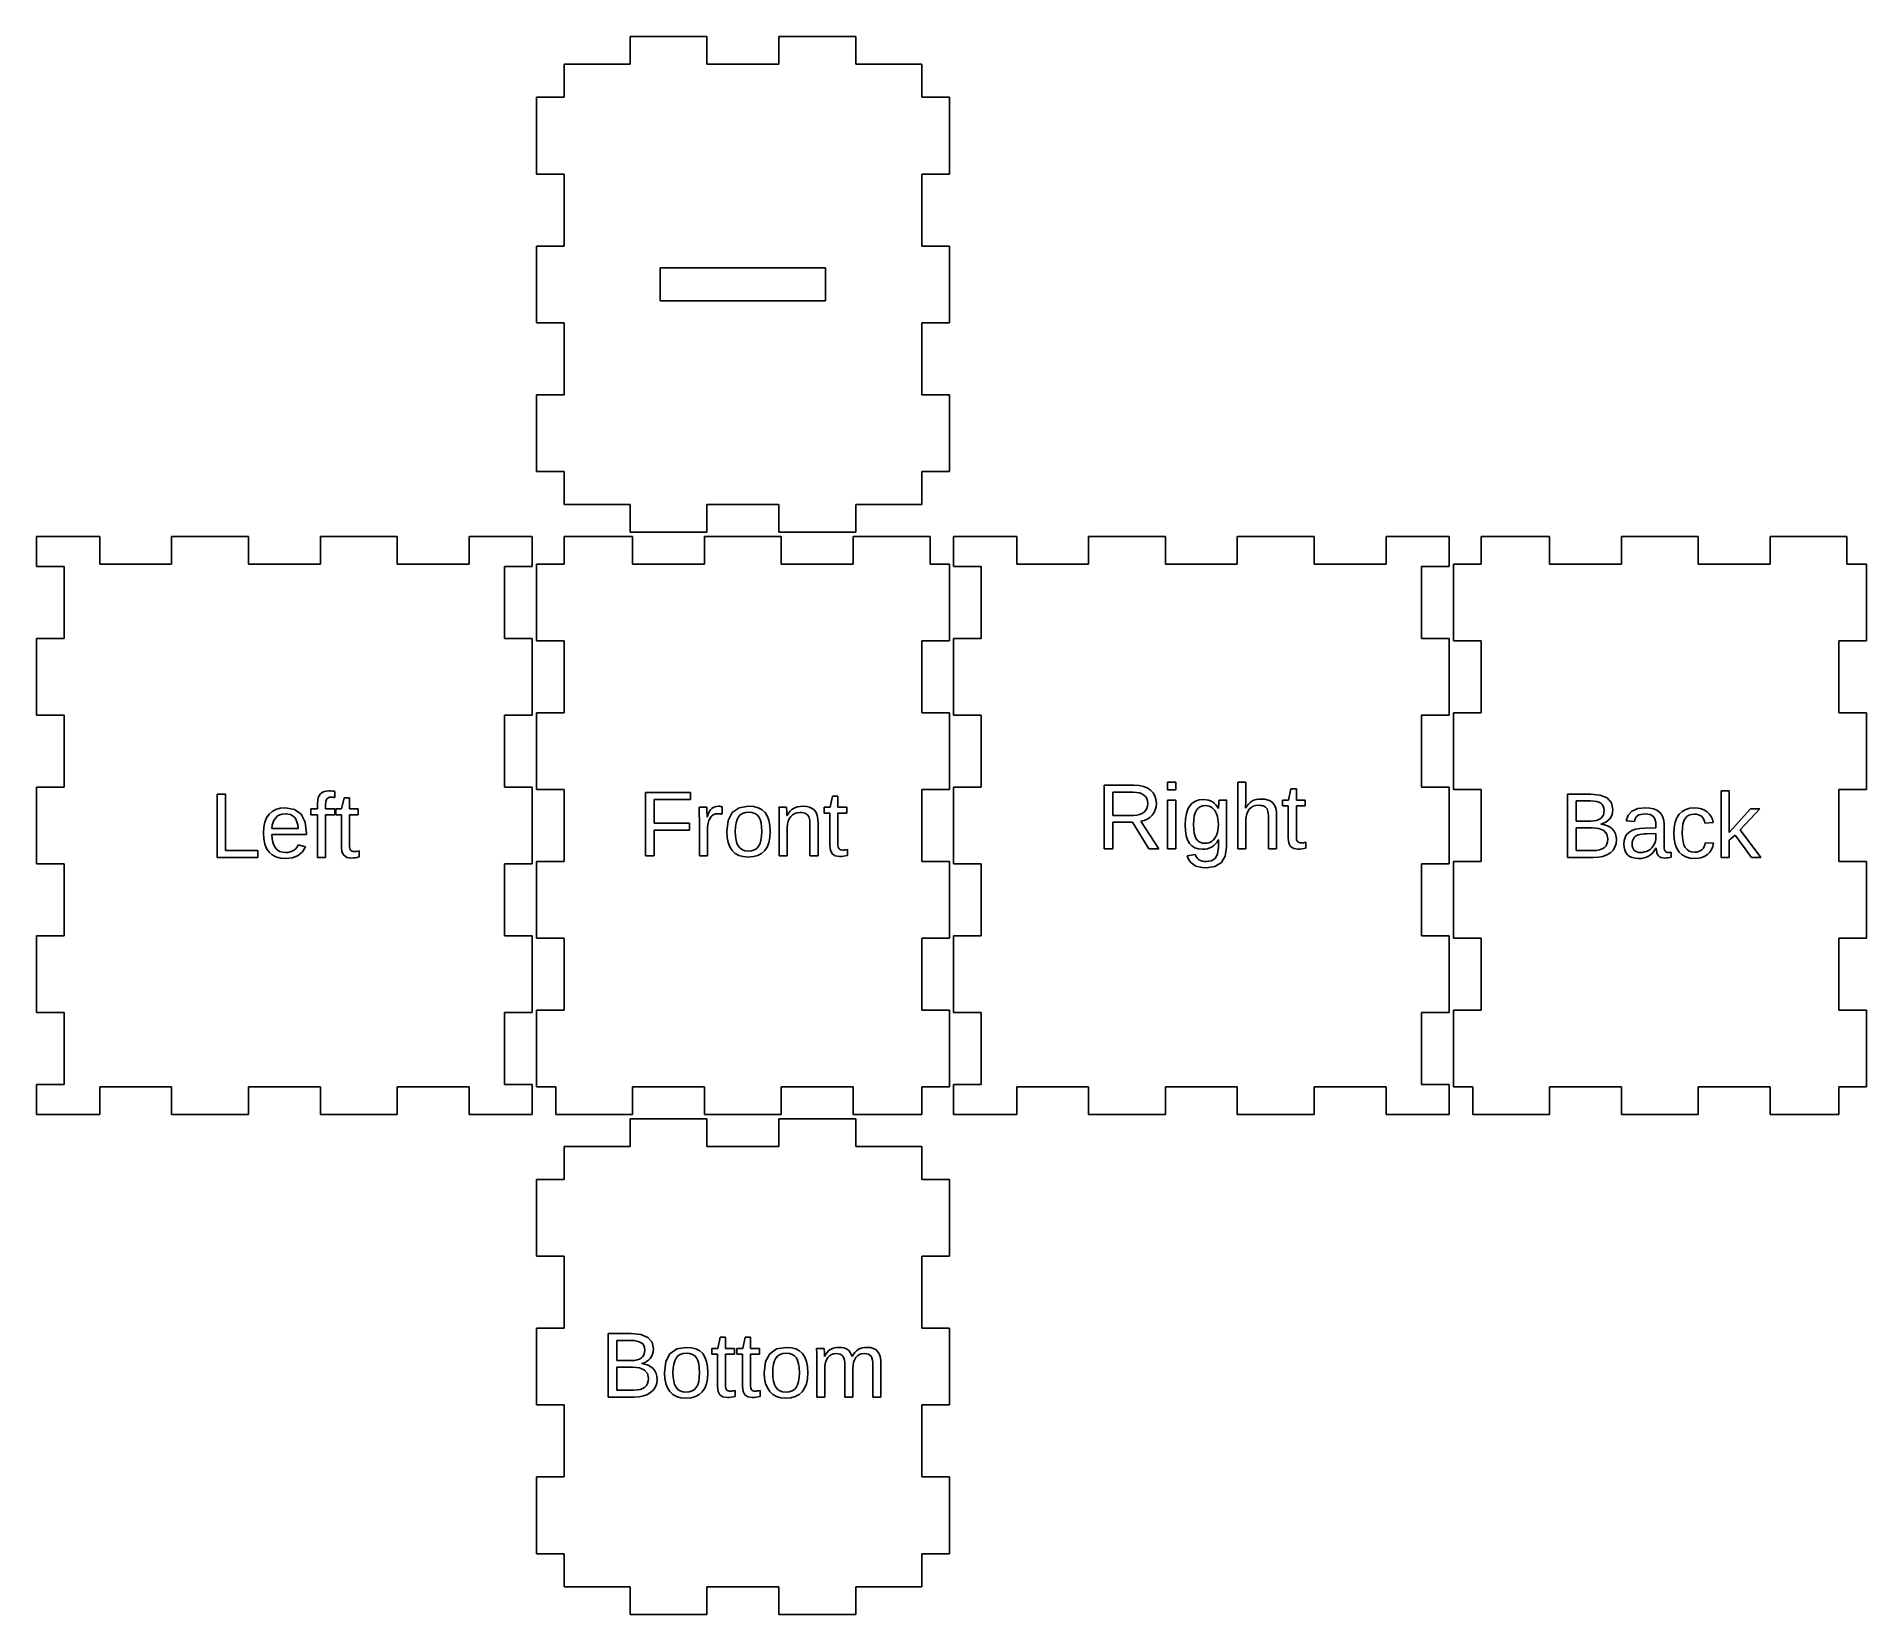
# Model space of a CAD drawing. Header units: metres. Extents: x -86 to 136, y -160 to 30.
import ezdxf

# ---------------------------------------------------------------- set-up
doc = ezdxf.new("R2010")
doc.units = ezdxf.units.M

msp = doc.modelspace()

# ---------------------------------------------------------------- linework, layer by layer
for p, q in [((-4.35001, 30.5), (-13.65, 30.5)), ((-13.65, 30.5), (-13.65, 27.15)), ((-4.35001, 27.15), (-4.35001, 30.5)), ((13.65, 30.5), (4.34999, 30.5)), ((4.34999, 30.5), (4.34999, 27.15)), ((13.65, 27.15), (13.65, 30.5)), ((-13.65, 27.15), (-21.65, 27.15)), ((-21.65, 27.15), (-21.65, 23.15)), ((4.34999, 27.15), (-4.35001, 27.15)), ((21.65, 27.15), (13.65, 27.15)), ((21.65, 23.15), (21.65, 27.15)), ((-21.65, 23.15), (-25, 23.15)), ((-25, 23.15), (-25, 13.85)), ((25, 23.15), (21.65, 23.15)), ((25, 13.85), (25, 23.15)), ((-25, 13.85), (-21.65, 13.85)), ((-21.65, 13.85), (-21.65, 5.14999)), ((21.65, 5.14999), (21.65, 13.85)), ((21.65, 13.85), (25, 13.85)), ((-21.65, 5.14999), (-25, 5.14999)), ((-25, 5.14999), (-25, -4.14998)), ((25, 5.14999), (21.65, 5.14999)), ((25, -4.14998), (25, 5.14999)), ((-10, -1.5), (-10, 2.5)), ((-10, 2.5), (10, 2.5)), ((10, 2.5), (10, -1.5)), ((10, -1.5), (-10, -1.5)), ((-25, -4.14998), (-21.65, -4.14998)), ((-21.65, -4.14998), (-21.65, -12.85)), ((21.65, -12.85), (21.65, -4.14998)), ((21.65, -4.14998), (25, -4.14998)), ((-21.65, -12.85), (-25, -12.85)), ((-25, -12.85), (-25, -22.15)), ((25, -12.85), (21.65, -12.85)), ((25, -22.15), (25, -12.85)), ((-25, -22.15), (-21.65, -22.15)), ((-21.65, -22.15), (-21.65, -26.15)), ((21.65, -26.15), (21.65, -22.15)), ((21.65, -22.15), (25, -22.15)), ((-21.65, -26.15), (-13.65, -26.15)), ((-13.65, -26.15), (-13.65, -29.5)), ((-4.34999, -26.15), (4.34999, -26.15)), ((-4.34999, -29.5), (-4.34999, -26.15)), ((4.34999, -26.15), (4.34999, -29.5)), ((13.65, -29.5), (13.65, -26.15)), ((13.65, -26.15), (21.65, -26.15)), ((-77.85, -30), (-85.5, -30)), ((-85.5, -30), (-85.5, -33.65)), ((-77.85, -33.35), (-77.85, -30)), ((-59.85, -30), (-69.15, -30)), ((-69.15, -30), (-69.15, -33.35)), ((-59.85, -33.35), (-59.85, -30)), ((-41.85, -30), (-51.15, -30)), ((-51.15, -30), (-51.15, -33.35)), ((-41.85, -33.35), (-41.85, -30)), ((-25.5, -30), (-33.15, -30)), ((-33.15, -30), (-33.15, -33.35)), ((-25.5, -33.65), (-25.5, -30)), ((-13.35, -30), (-21.65, -30)), ((-21.65, -30), (-21.65, -33.35)), ((-13.65, -29.5), (-4.34999, -29.5)), ((-13.35, -33.35), (-13.35, -30)), ((4.64999, -30), (-4.64999, -30)), ((-4.64999, -30), (-4.64999, -33.35)), ((4.34999, -29.5), (13.65, -29.5)), ((4.64999, -33.35), (4.64999, -30)), ((22.65, -30), (13.35, -30)), ((13.35, -30), (13.35, -33.35)), ((22.65, -33.35), (22.65, -30)), ((33.15, -30), (25.5, -30)), ((25.5, -30), (25.5, -33.65)), ((33.15, -33.35), (33.15, -30)), ((51.15, -30), (41.85, -30)), ((41.85, -30), (41.85, -33.35)), ((51.15, -33.35), (51.15, -30)), ((69.15, -30), (59.85, -30)), ((59.85, -30), (59.85, -33.35)), ((69.15, -33.35), (69.15, -30)), ((85.5, -30), (77.85, -30)), ((77.85, -30), (77.85, -33.35)), ((85.5, -33.65), (85.5, -30)), ((97.65, -30), (89.35, -30)), ((89.35, -30), (89.35, -33.35)), ((97.65, -33.35), (97.65, -30)), ((115.65, -30), (106.35, -30)), ((106.35, -30), (106.35, -33.35)), ((115.65, -33.35), (115.65, -30)), ((133.65, -30), (124.35, -30)), ((124.35, -30), (124.35, -33.35)), ((133.65, -33.35), (133.65, -30)), ((-85.5, -33.65), (-82.15, -33.65)), ((-82.15, -33.65), (-82.15, -42.35)), ((-69.15, -33.35), (-77.85, -33.35)), ((-51.15, -33.35), (-59.85, -33.35)), ((-33.15, -33.35), (-41.85, -33.35)), ((-28.85, -42.35), (-28.85, -33.65)), ((-28.85, -33.65), (-25.5, -33.65)), ((-21.65, -33.35), (-25, -33.35)), ((-25, -33.35), (-25, -42.65)), ((-4.64999, -33.35), (-13.35, -33.35)), ((13.35, -33.35), (4.64999, -33.35)), ((25, -33.35), (22.65, -33.35)), ((25, -42.65), (25, -33.35)), ((25.5, -33.65), (28.85, -33.65)), ((28.85, -33.65), (28.85, -42.35)), ((41.85, -33.35), (33.15, -33.35)), ((59.85, -33.35), (51.15, -33.35)), ((77.85, -33.35), (69.15, -33.35)), ((82.15, -42.35), (82.15, -33.65)), ((82.15, -33.65), (85.5, -33.65)), ((89.35, -33.35), (86, -33.35)), ((86, -33.35), (86, -42.65)), ((106.35, -33.35), (97.65, -33.35)), ((124.35, -33.35), (115.65, -33.35)), ((136, -33.35), (133.65, -33.35)), ((136, -42.65), (136, -33.35)), ((-82.15, -42.35), (-85.5, -42.35)), ((-85.5, -42.35), (-85.5, -51.65)), ((-25.5, -42.35), (-28.85, -42.35)), ((-25.5, -51.65), (-25.5, -42.35)), ((-25, -42.65), (-21.65, -42.65)), ((-21.65, -42.65), (-21.65, -51.35)), ((21.65, -51.35), (21.65, -42.65)), ((21.65, -42.65), (25, -42.65)), ((28.85, -42.35), (25.5, -42.35)), ((25.5, -42.35), (25.5, -51.65)), ((85.5, -42.35), (82.15, -42.35)), ((85.5, -51.65), (85.5, -42.35)), ((86, -42.65), (89.35, -42.65)), ((89.35, -42.65), (89.35, -51.35)), ((132.65, -51.35), (132.65, -42.65)), ((132.65, -42.65), (136, -42.65)), ((-85.5, -51.65), (-82.15, -51.65)), ((-82.15, -51.65), (-82.15, -60.35)), ((-28.85, -60.35), (-28.85, -51.65)), ((-28.85, -51.65), (-25.5, -51.65)), ((-21.65, -51.35), (-25, -51.35)), ((-25, -51.35), (-25, -60.65)), ((25, -51.35), (21.65, -51.35)), ((25, -60.65), (25, -51.35)), ((25.5, -51.65), (28.85, -51.65)), ((28.85, -51.65), (28.85, -60.35)), ((82.15, -60.35), (82.15, -51.65)), ((82.15, -51.65), (85.5, -51.65)), ((89.35, -51.35), (86, -51.35)), ((86, -51.35), (86, -60.65)), ((136, -51.35), (132.65, -51.35)), ((136, -60.65), (136, -51.35)), ((51.4122, -60.6835), (51.4122, -59.7485)), ((51.4122, -59.7485), (52.3912, -59.7485)), ((52.3912, -59.7485), (52.3912, -60.6835)), ((59.898, -67.8125), (59.898, -59.7485)), ((59.898, -59.7485), (60.877, -59.7485)), ((60.877, -59.7485), (60.877, -61.8315)), ((-82.15, -60.35), (-85.5, -60.35)), ((-85.5, -60.35), (-85.5, -69.65)), ((-63.6533, -68.875), (-63.6533, -61.195)), ((-63.6533, -61.195), (-62.6153, -61.195)), ((-62.6153, -61.195), (-62.6153, -68.027)), ((-51.4966, -62.323), (-51.4747, -61.9488)), ((-51.4747, -61.9488), (-51.4089, -61.631)), ((-51.4089, -61.631), (-51.2992, -61.3698)), ((-51.2992, -61.3698), (-51.1456, -61.165)), ((-51.1456, -61.165), (-50.9469, -61.0101)), ((-50.9469, -61.0101), (-50.7016, -60.8995)), ((-50.7016, -60.8995), (-50.4099, -60.8331)), ((-50.4243, -61.8834), (-50.4761, -62.0365)), ((-50.3516, -61.769), (-50.4243, -61.8834)), ((-50.4099, -60.8331), (-50.0716, -60.811)), ((-50.2554, -61.6854), (-50.3516, -61.769)), ((-50.1339, -61.6258), (-50.2554, -61.6854)), ((-49.987, -61.59), (-50.1339, -61.6258)), ((-50.0716, -60.811), (-49.8769, -60.8151)), ((-49.8146, -61.578), (-49.987, -61.59)), ((-49.8769, -60.8151), (-49.6976, -60.8273)), ((-49.7173, -61.5808), (-49.8146, -61.578)), ((-49.6134, -61.589), (-49.7173, -61.5808)), ((-49.6976, -60.8273), (-49.5339, -60.8476)), ((-49.5028, -61.6028), (-49.6134, -61.589)), ((-49.5339, -60.8476), (-49.3856, -60.876)), ((-49.3856, -61.622), (-49.5028, -61.6028)), ((-49.3856, -60.876), (-49.3856, -61.622)), ((-48.5722, -62.987), (-48.2832, -61.643)), ((-48.2832, -61.643), (-47.6311, -61.643)), ((-47.6311, -61.643), (-47.6311, -62.987)), ((-25.5, -60.35), (-28.85, -60.35)), ((-25.5, -69.65), (-25.5, -60.35)), ((-25, -60.65), (-21.65, -60.65)), ((-21.65, -60.65), (-21.65, -69.35)), ((-11.7794, -68.6875), (-11.7794, -61.0075)), ((-11.7794, -61.0075), (-6.35143, -61.0075)), ((-6.35143, -61.8555), (-10.7414, -61.8555)), ((-10.7414, -61.8555), (-10.7414, -64.7195)), ((-6.35143, -61.0075), (-6.35143, -61.8555)), ((10.5489, -62.7995), (10.8379, -61.4555)), ((10.8379, -61.4555), (11.4899, -61.4555)), ((11.4899, -61.4555), (11.4899, -62.7995)), ((21.65, -69.35), (21.65, -60.65)), ((21.65, -60.65), (25, -60.65)), ((28.85, -60.35), (25.5, -60.35)), ((25.5, -60.35), (25.5, -69.65)), ((43.7226, -67.8125), (43.7226, -60.1325)), ((43.7226, -60.1325), (47.3376, -60.1325)), ((47.2346, -60.9645), (44.7607, -60.9645)), ((44.7607, -60.9645), (44.7607, -63.7805)), ((47.6381, -60.9864), (47.2346, -60.9645)), ((47.3376, -60.1325), (47.9496, -60.1686)), ((47.9914, -61.052), (47.6381, -60.9864)), ((47.9496, -60.1686), (48.4877, -60.277)), ((48.2946, -61.1614), (47.9914, -61.052)), ((48.5477, -61.3145), (48.2946, -61.1614)), ((48.4877, -60.277), (48.9516, -60.4576)), ((48.7471, -61.5088), (48.5477, -61.3145)), ((48.8896, -61.7428), (48.7471, -61.5088)), ((48.9751, -62.0163), (48.8896, -61.7428)), ((48.9516, -60.4576), (49.3416, -60.7105)), ((49.0036, -62.3295), (48.9751, -62.0163)), ((49.3416, -60.7105), (49.6505, -61.0273)), ((49.6505, -61.0273), (49.8712, -61.4008)), ((49.8712, -61.4008), (50.0035, -61.8308)), ((50.0035, -61.8308), (50.0477, -62.3175)), ((52.3912, -60.6835), (51.4122, -60.6835)), ((51.4122, -67.8125), (51.4122, -61.9245)), ((51.4122, -61.9245), (52.3912, -61.9245)), ((52.3912, -61.9245), (52.3912, -67.8125)), ((54.7837, -62.046), (55.2358, -61.9069)), ((55.2358, -61.9069), (55.7592, -61.8605)), ((55.7592, -61.8605), (56.0623, -61.8784)), ((56.0623, -61.8784), (56.3447, -61.932)), ((56.3447, -61.932), (56.6063, -62.0214)), ((57.6132, -62.0573), (57.6242, -61.9674)), ((57.6242, -61.9674), (57.6352, -61.9245)), ((57.6352, -61.9245), (58.5652, -61.9245)), ((58.5652, -61.9245), (58.5507, -62.1109)), ((60.8758, -61.9974), (60.8723, -62.166)), ((60.877, -61.8315), (60.8758, -61.9974)), ((61.61, -62.0665), (61.8473, -61.9484)), ((61.8473, -61.9484), (62.1143, -61.864)), ((62.1143, -61.864), (62.4108, -61.8134)), ((62.4108, -61.8134), (62.737, -61.7965)), ((62.737, -61.7965), (63.185, -61.8264)), ((63.185, -61.8264), (63.57, -61.916)), ((63.57, -61.916), (63.892, -62.0654)), ((65.3349, -62.6365), (65.3349, -61.9245)), ((65.3349, -61.9245), (66.0519, -61.9245)), ((66.0519, -61.9245), (66.3409, -60.5805)), ((66.3409, -60.5805), (66.9929, -60.5805)), ((66.9929, -60.5805), (66.9929, -61.9245)), ((66.9929, -61.9245), (68.0649, -61.9245)), ((68.0649, -61.9245), (68.0649, -62.6365)), ((85.5, -60.35), (82.15, -60.35)), ((85.5, -69.65), (85.5, -60.35)), ((86, -60.65), (89.35, -60.65)), ((89.35, -60.65), (89.35, -69.35)), ((99.8246, -68.875), (99.8246, -61.195)), ((99.8246, -61.195), (102.607, -61.195)), ((102.607, -61.195), (103.786, -61.3114)), ((103.786, -61.3114), (104.629, -61.6608)), ((104.629, -61.6608), (105.134, -62.243)), ((118.401, -68.875), (118.401, -60.811)), ((118.401, -60.811), (119.38, -60.811)), ((119.38, -60.811), (119.38, -65.844)), ((132.65, -69.35), (132.65, -60.65)), ((132.65, -60.65), (136, -60.65)), ((-57.8765, -64.5963), (-57.6627, -64.0763)), ((-57.6627, -64.0763), (-57.3635, -63.642)), ((-57.3635, -63.642), (-56.9848, -63.2994)), ((-56.9848, -63.2994), (-56.533, -63.0548)), ((-56.5585, -64.055), (-56.743, -64.3136)), ((-56.3309, -63.8481), (-56.5585, -64.055)), ((-56.533, -63.0548), (-56.0079, -62.9079)), ((-56.0662, -63.7003), (-56.3309, -63.8481)), ((-55.7644, -63.6116), (-56.0662, -63.7003)), ((-56.0079, -62.9079), (-55.4095, -62.859)), ((-55.4255, -63.582), (-55.7644, -63.6116)), ((-55.0789, -63.6086), (-55.4255, -63.582)), ((-55.4095, -62.859), (-54.272, -63.0538)), ((-54.7752, -63.6883), (-55.0789, -63.6086)), ((-54.5144, -63.8211), (-54.7752, -63.6883)), ((-54.2965, -64.007), (-54.5144, -63.8211)), ((-54.1194, -64.2503), (-54.2965, -64.007)), ((-54.272, -63.0538), (-53.4595, -63.638)), ((-53.4595, -63.638), (-52.972, -64.6118)), ((-52.3166, -63.699), (-52.3166, -62.987)), ((-52.3166, -62.987), (-51.4966, -62.987)), ((-51.4966, -63.699), (-52.3166, -63.699)), ((-51.4966, -62.987), (-51.4966, -62.323)), ((-51.4966, -68.875), (-51.4966, -63.699)), ((-50.5073, -62.2284), (-50.5176, -62.459)), ((-50.5176, -62.459), (-50.5176, -62.987)), ((-50.5176, -62.987), (-49.3856, -62.987)), ((-49.3856, -63.699), (-50.5176, -63.699)), ((-50.5176, -63.699), (-50.5176, -68.875)), ((-50.4761, -62.0365), (-50.5073, -62.2284)), ((-49.3856, -62.987), (-49.3856, -63.699)), ((-49.2892, -63.699), (-49.2892, -62.987)), ((-49.2892, -62.987), (-48.5722, -62.987)), ((-48.6102, -63.699), (-49.2892, -63.699)), ((-48.6102, -67.611), (-48.6102, -63.699)), ((-47.6311, -62.987), (-46.5592, -62.987)), ((-46.5592, -63.699), (-47.6311, -63.699)), ((-47.6311, -63.699), (-47.6311, -67.397)), ((-46.5592, -62.987), (-46.5592, -63.699)), ((-5.29285, -63.1668), (-5.30684, -62.7995)), ((-5.30684, -62.7995), (-4.38284, -62.7995)), ((-5.28284, -63.5178), (-5.29285, -63.1668)), ((-5.27684, -63.8523), (-5.28284, -63.5178)), ((-5.27484, -64.1705), (-5.27684, -63.8523)), ((-5.27484, -68.6875), (-5.27484, -64.1705)), ((-4.38284, -62.7995), (-4.36403, -63.2424)), ((-4.36403, -63.2424), (-4.34253, -63.8334)), ((-4.34253, -63.8334), (-4.33984, -63.9815)), ((-4.33984, -63.9815), (-4.31784, -63.9815)), ((-4.31784, -63.9815), (-4.19641, -63.6334)), ((-4.19641, -63.6334), (-4.0661, -63.3453)), ((-3.97484, -64.0955), (-4.11528, -64.3876)), ((-4.0661, -63.3453), (-3.92691, -63.1169)), ((-3.79628, -63.8649), (-3.97484, -64.0955)), ((-3.92691, -63.1169), (-3.77884, -62.9485)), ((-3.58159, -63.7003), (-3.79628, -63.8649)), ((-3.77884, -62.9485), (-3.61072, -62.8273)), ((-3.61072, -62.8273), (-3.41135, -62.7408)), ((-3.33078, -63.6014), (-3.58159, -63.7003)), ((-3.41135, -62.7408), (-3.18073, -62.6888)), ((-3.04384, -63.5685), (-3.33078, -63.6014)), ((-3.18073, -62.6888), (-2.91884, -62.6715)), ((-2.88853, -63.5719), (-3.04384, -63.5685)), ((-2.91884, -62.6715), (-2.82047, -62.6749)), ((-2.74959, -63.582), (-2.88853, -63.5719)), ((-2.82047, -62.6749), (-2.72134, -62.685)), ((-2.62703, -63.5989), (-2.74959, -63.582)), ((-2.72134, -62.685), (-2.62148, -62.7019)), ((-2.52084, -63.6225), (-2.62703, -63.5989)), ((-2.62148, -62.7019), (-2.52084, -62.7255)), ((-2.52084, -62.7255), (-2.52084, -63.6225)), ((-1.79256, -64.3967), (-1.297, -63.4383)), ((-1.297, -63.4383), (-0.47107, -62.8632)), ((-0.54575, -63.9625), (-0.71419, -64.2865)), ((-0.32344, -63.714), (-0.54575, -63.9625)), ((-0.47107, -62.8632), (0.68524, -62.6715)), ((-0.0415, -63.5365), (-0.32344, -63.714)), ((0.30005, -63.43), (-0.0415, -63.5365)), ((0.70123, -63.3945), (0.30005, -63.43)), ((0.68524, -62.6715), (1.31654, -62.7183)), ((1.09886, -63.4293), (0.70123, -63.3945)), ((1.43474, -63.5338), (1.09886, -63.4293)), ((1.31654, -62.7183), (1.85849, -62.8585)), ((1.70886, -63.7078), (1.43474, -63.5338)), ((1.92123, -63.9515), (1.70886, -63.7078)), ((1.85849, -62.8585), (2.31105, -63.0923)), ((2.08005, -64.2721), (1.92123, -63.9515)), ((2.31105, -63.0923), (2.67424, -63.4195)), ((2.67424, -63.4195), (2.95335, -63.8446)), ((2.95335, -63.8446), (3.15274, -64.3728)), ((4.37709, -62.9639), (4.36308, -62.7995)), ((4.36308, -62.7995), (5.28708, -62.7995)), ((4.38708, -63.2283), (4.37709, -62.9639)), ((4.39308, -63.5924), (4.38708, -63.2283)), ((4.39508, -64.0565), (4.39308, -63.5924)), ((4.39508, -68.6875), (4.39508, -64.0565)), ((5.28708, -62.7995), (5.28958, -62.8187)), ((5.28958, -62.8187), (5.31528, -63.3079)), ((5.31528, -63.3079), (5.33009, -63.7905)), ((5.33009, -63.7905), (5.34608, -63.7905)), ((5.34608, -63.7905), (5.52171, -63.5073)), ((5.60414, -64.1801), (5.47633, -64.4938)), ((5.52171, -63.5073), (5.71059, -63.2688)), ((5.78308, -63.9135), (5.60414, -64.1801)), ((5.71059, -63.2688), (5.9127, -63.0748)), ((6.00684, -63.7009), (5.78308, -63.9135)), ((5.9127, -63.0748), (6.12808, -62.9255)), ((6.26808, -63.549), (6.00684, -63.7009)), ((6.12808, -62.9255), (6.36403, -62.8144)), ((6.56683, -63.4579), (6.26808, -63.549)), ((6.36403, -62.8144), (6.62683, -62.735)), ((6.90309, -63.4275), (6.56683, -63.4579)), ((6.62683, -62.735), (6.91652, -62.6874)), ((7.13097, -63.4364), (6.90309, -63.4275)), ((6.91652, -62.6874), (7.23309, -62.6715)), ((7.32959, -63.463), (7.13097, -63.4364)), ((7.23309, -62.6715), (7.68602, -62.7017)), ((7.49896, -63.5074), (7.32959, -63.463)), ((7.63908, -63.5695), (7.49896, -63.5074)), ((7.75645, -63.6518), (7.63908, -63.5695)), ((7.68602, -62.7017), (8.07384, -62.7923)), ((7.85658, -63.7568), (7.75645, -63.6518)), ((7.93947, -63.8843), (7.85658, -63.7568)), ((8.00508, -64.0345), (7.93947, -63.8843)), ((8.0554, -64.2119), (8.00508, -64.0345)), ((8.09134, -64.422), (8.0554, -64.2119)), ((8.07384, -62.7923), (8.39653, -62.9432)), ((8.39653, -62.9432), (8.65408, -63.1545)), ((8.65408, -63.1545), (8.85097, -63.4354)), ((8.85097, -63.4354), (8.99159, -63.7953)), ((8.99159, -63.7953), (9.07596, -64.2339)), ((9.07596, -64.2339), (9.10408, -64.7515)), ((9.83194, -63.5115), (9.83194, -62.7995)), ((9.83194, -62.7995), (10.5489, -62.7995)), ((10.5109, -63.5115), (9.83194, -63.5115)), ((10.5109, -67.4235), (10.5109, -63.5115)), ((11.4899, -62.7995), (12.5619, -62.7995)), ((12.5619, -63.5115), (11.4899, -63.5115)), ((11.4899, -63.5115), (11.4899, -67.2095)), ((12.5619, -62.7995), (12.5619, -63.5115)), ((44.7607, -63.7805), (47.2776, -63.7805)), ((47.2776, -63.7805), (47.6667, -63.7566)), ((47.6667, -63.7566), (48.0089, -63.685)), ((48.0089, -63.685), (48.3042, -63.5656)), ((48.3042, -63.5656), (48.5526, -63.3985)), ((48.5526, -63.3985), (48.75, -63.1884)), ((48.9539, -64.2225), (48.586, -64.3788)), ((48.75, -63.1884), (48.8909, -62.9403)), ((48.8909, -62.9403), (48.9755, -62.6539)), ((49.2745, -64.0128), (48.9539, -64.2225)), ((48.9755, -62.6539), (49.0036, -62.3295)), ((49.5477, -63.7495), (49.2745, -64.0128)), ((49.7664, -63.4425), (49.5477, -63.7495)), ((49.9227, -63.1015), (49.7664, -63.4425)), ((50.0164, -62.7265), (49.9227, -63.1015)), ((50.0477, -62.3175), (50.0164, -62.7265)), ((53.5452, -64.9035), (53.5794, -64.1751)), ((53.5794, -64.1751), (53.6822, -63.5488)), ((53.6822, -63.5488), (53.8534, -63.0246)), ((53.8534, -63.0246), (54.0932, -62.6025)), ((54.0932, -62.6025), (54.4028, -62.2779)), ((54.4028, -62.2779), (54.7837, -62.046)), ((54.6422, -63.845), (54.5777, -64.3271)), ((54.7497, -63.4471), (54.6422, -63.845)), ((54.9002, -63.1335), (54.7497, -63.4471)), ((55.0977, -62.8955), (54.9002, -63.1335)), ((55.3464, -62.7255), (55.0977, -62.8955)), ((55.6462, -62.6235), (55.3464, -62.7255)), ((55.9972, -62.5895), (55.6462, -62.6235)), ((56.2181, -62.6067), (55.9972, -62.5895)), ((56.4269, -62.6583), (56.2181, -62.6067)), ((56.6236, -62.7442), (56.4269, -62.6583)), ((56.6063, -62.0214), (56.8472, -62.1465)), ((56.8082, -62.8645), (56.6236, -62.7442)), ((56.977, -63.0168), (56.8082, -62.8645)), ((56.8472, -62.1465), (57.0645, -62.3041)), ((57.1257, -63.1998), (56.977, -63.0168)), ((57.0645, -62.3041), (57.2557, -62.492)), ((57.254, -63.4133), (57.1257, -63.1998)), ((57.3622, -63.6575), (57.254, -63.4133)), ((57.2557, -62.492), (57.4205, -62.7101)), ((57.4483, -63.9294), (57.3622, -63.6575)), ((57.4205, -62.7101), (57.5592, -62.9585)), ((57.5099, -64.226), (57.4483, -63.9294)), ((57.5468, -64.5474), (57.5099, -64.226)), ((57.5592, -62.9585), (57.5702, -62.9585)), ((57.5702, -62.9585), (57.5754, -62.7293)), ((57.5754, -62.7293), (57.5912, -62.3775)), ((57.5912, -62.3775), (57.6022, -62.1939)), ((57.6022, -62.1939), (57.6132, -62.0573)), ((58.5342, -62.7199), (58.5322, -63.1425)), ((58.5322, -63.1425), (58.5322, -67.6375)), ((58.5404, -62.376), (58.5342, -62.7199)), ((58.5507, -62.1109), (58.5404, -62.376)), ((60.858, -62.5115), (60.833, -62.9155)), ((60.833, -62.9155), (60.85, -62.9155)), ((60.85, -62.9155), (61.016, -62.6453)), ((60.8663, -62.3374), (60.858, -62.5115)), ((60.8723, -62.166), (60.8663, -62.3374)), ((60.9031, -63.9414), (60.877, -64.3275)), ((60.9813, -63.597), (60.9031, -63.9414)), ((61.1116, -63.2944), (60.9813, -63.597)), ((61.016, -62.6453), (61.198, -62.4138)), ((61.294, -63.0335), (61.1116, -63.2944)), ((61.198, -62.4138), (61.396, -62.2208)), ((61.5203, -62.8231), (61.294, -63.0335)), ((61.396, -62.2208), (61.61, -62.0665)), ((61.781, -62.6728), (61.5203, -62.8231)), ((62.0763, -62.5826), (61.781, -62.6728)), ((62.406, -62.5525), (62.0763, -62.5826)), ((62.6254, -62.5614), (62.406, -62.5525)), ((62.8195, -62.588), (62.6254, -62.5614)), ((62.9884, -62.6324), (62.8195, -62.588)), ((63.132, -62.6945), (62.9884, -62.6324)), ((63.2538, -62.7756), (63.132, -62.6945)), ((63.357, -62.8768), (63.2538, -62.7756)), ((63.4418, -62.9981), (63.357, -62.8768)), ((63.508, -63.1395), (63.4418, -62.9981)), ((63.5583, -63.311), (63.508, -63.1395)), ((63.5943, -63.5225), (63.5583, -63.311)), ((63.6158, -63.774), (63.5943, -63.5225)), ((63.623, -64.0655), (63.6158, -63.774)), ((63.623, -67.8125), (63.623, -64.0655)), ((63.892, -62.0654), (64.151, -62.2745)), ((64.151, -62.2745), (64.3505, -62.5535)), ((64.3505, -62.5535), (64.493, -62.9135)), ((64.493, -62.9135), (64.5785, -63.3545)), ((64.5785, -63.3545), (64.607, -63.8765)), ((64.607, -63.8765), (64.607, -67.8125)), ((66.0139, -62.6365), (65.3349, -62.6365)), ((66.0139, -66.5485), (66.0139, -62.6365)), ((68.0649, -62.6365), (66.9929, -62.6365)), ((66.9929, -62.6365), (66.9929, -66.3345)), ((102.607, -62.027), (100.863, -62.027)), ((100.863, -62.027), (100.863, -64.459)), ((102.985, -62.0437), (102.607, -62.027)), ((103.316, -62.0938), (102.985, -62.0437)), ((103.599, -62.1772), (103.316, -62.0938)), ((103.835, -62.294), (103.599, -62.1772)), ((103.617, -64.2829), (103.849, -64.146)), ((104.02, -62.4497), (103.835, -62.294)), ((103.849, -64.146), (104.028, -63.9681)), ((104.153, -62.6498), (104.02, -62.4497)), ((104.028, -63.9681), (104.156, -63.7483)), ((104.232, -62.8942), (104.153, -62.6498)), ((104.156, -63.7483), (104.233, -63.4866)), ((104.259, -63.183), (104.232, -62.8942)), ((104.233, -63.4866), (104.259, -63.183)), ((104.922, -64.202), (104.712, -64.4144)), ((105.088, -63.9569), (104.922, -64.202)), ((105.207, -63.6845), (105.088, -63.9569)), ((105.134, -62.243), (105.303, -63.058)), ((105.279, -63.3849), (105.207, -63.6845)), ((105.303, -63.058), (105.279, -63.3849)), ((106.902, -64.431), (107.143, -63.7433)), ((107.143, -63.7433), (107.618, -63.252)), ((107.618, -63.252), (108.326, -62.9573)), ((108.044, -64.1075), (107.969, -64.2989)), ((108.149, -63.9489), (108.044, -64.1075)), ((108.284, -63.823), (108.149, -63.9489)), ((108.457, -63.7272), (108.284, -63.823)), ((108.326, -62.9573), (109.267, -62.859)), ((108.675, -63.6588), (108.457, -63.7272)), ((108.938, -63.6177), (108.675, -63.6588)), ((109.246, -63.604), (108.938, -63.6177)), ((109.551, -63.6238), (109.246, -63.604)), ((109.267, -62.859), (109.788, -62.891)), ((109.813, -63.683), (109.551, -63.6238)), ((109.788, -62.891), (110.241, -62.987)), ((110.032, -63.7818), (109.813, -63.683)), ((110.207, -63.92), (110.032, -63.7818)), ((110.34, -64.1034), (110.207, -63.92)), ((110.241, -62.987), (110.625, -63.147)), ((110.436, -64.3388), (110.34, -64.1034)), ((110.625, -63.147), (110.94, -63.371)), ((110.94, -63.371), (111.185, -63.6551)), ((111.185, -63.6551), (111.361, -63.9965)), ((111.361, -63.9965), (111.466, -64.3951)), ((112.849, -64.6083), (113.053, -64.0823)), ((113.053, -64.0823), (113.338, -63.645)), ((113.338, -63.645), (113.7, -63.3011)), ((113.7, -63.3011), (114.133, -63.0555)), ((114.056, -64.148), (113.904, -64.4531)), ((114.257, -63.9196), (114.056, -64.148)), ((114.133, -63.0555), (114.636, -62.9081)), ((114.512, -63.7565), (114.257, -63.9196)), ((114.82, -63.6586), (114.512, -63.7565)), ((114.636, -62.9081), (115.209, -62.859)), ((115.182, -63.626), (114.82, -63.6586)), ((115.452, -63.6444), (115.182, -63.626)), ((115.209, -62.859), (115.642, -62.8886)), ((115.688, -63.6998), (115.452, -63.6444)), ((115.642, -62.8886), (116.035, -62.9775)), ((115.892, -63.7919), (115.688, -63.6998)), ((116.063, -63.921), (115.892, -63.7919)), ((116.035, -62.9775), (116.391, -63.1256)), ((116.204, -64.0809), (116.063, -63.921)), ((116.315, -64.2665), (116.204, -64.0809)), ((116.391, -63.1256), (116.707, -63.333)), ((116.707, -63.333), (116.978, -63.5919)), ((116.978, -63.5919), (117.192, -63.8958)), ((117.192, -63.8958), (117.352, -64.2444)), ((119.38, -65.844), (121.963, -62.987)), ((123.11, -62.987), (120.723, -65.517)), ((121.963, -62.987), (123.11, -62.987)), ((-58.0475, -65.893), (-58.0047, -65.2018)), ((-58.0047, -66.6174), (-58.0475, -65.893)), ((-58.0047, -65.2018), (-57.8765, -64.5963)), ((-52.8095, -66.105), (-57.0195, -66.105)), ((-57.0195, -66.105), (-56.9932, -66.5939)), ((-56.968, -64.9636), (-57.0085, -65.355)), ((-57.0085, -65.355), (-53.8215, -65.355)), ((-56.8795, -64.6165), (-56.968, -64.9636)), ((-56.743, -64.3136), (-56.8795, -64.6165)), ((-53.9812, -64.556), (-54.1194, -64.2503)), ((-53.8819, -64.9243), (-53.9812, -64.556)), ((-53.8215, -65.355), (-53.8819, -64.9243)), ((-52.972, -64.6118), (-52.8095, -65.975)), ((-52.8095, -65.975), (-52.8095, -66.105)), ((-10.7414, -64.7195), (-6.48141, -64.7195)), ((-6.48141, -65.5785), (-10.7414, -65.5785)), ((-10.7414, -65.5785), (-10.7414, -68.6875)), ((-6.48141, -64.7195), (-6.48141, -65.5785)), ((-4.27579, -65.1431), (-4.29584, -65.6065)), ((-4.29584, -65.6065), (-4.29584, -68.6875)), ((-4.21559, -64.7368), (-4.27579, -65.1431)), ((-4.11528, -64.3876), (-4.21559, -64.7368)), ((-1.95775, -65.7385), (-1.79256, -64.3967)), ((-1.91656, -66.4416), (-1.95775, -65.7385)), ((-1.793, -67.057), (-1.91656, -66.4416)), ((-0.90669, -65.1745), (-0.93076, -65.7385)), ((-0.93076, -65.7385), (-0.90706, -66.289)), ((-0.90706, -66.289), (-0.836, -66.7665)), ((-0.8345, -64.6905), (-0.90669, -65.1745)), ((-0.71419, -64.2865), (-0.8345, -64.6905)), ((2.19348, -64.6768), (2.08005, -64.2721)), ((2.18924, -66.7902), (2.26048, -66.3044)), ((2.26155, -65.1656), (2.19348, -64.6768)), ((2.26048, -66.3044), (2.28424, -65.7385)), ((2.28424, -65.7385), (2.26155, -65.1656)), ((3.15274, -64.3728), (3.27235, -65.0041)), ((3.31224, -65.7385), (3.26967, -66.4664)), ((3.27235, -65.0041), (3.31224, -65.7385)), ((5.39964, -64.8546), (5.37408, -65.2625)), ((5.37408, -65.2625), (5.37408, -68.6875)), ((5.47633, -64.4938), (5.39964, -64.8546)), ((8.1129, -64.6649), (8.09134, -64.422)), ((8.12009, -64.9405), (8.1129, -64.6649)), ((8.12009, -68.6875), (8.12009, -64.9405)), ((9.10408, -64.7515), (9.10408, -68.6875)), ((47.1586, -64.6015), (44.7607, -64.6015)), ((44.7607, -64.6015), (44.7607, -67.8125)), ((49.1557, -67.8125), (47.1586, -64.6015)), ((48.586, -64.3788), (48.1707, -64.4815)), ((48.1707, -64.4815), (50.3526, -67.8125)), ((53.5771, -65.6212), (53.5452, -64.9035)), ((53.6727, -66.2365), (53.5771, -65.6212)), ((53.8321, -66.7492), (53.6727, -66.2365)), ((54.5777, -64.3271), (54.5562, -64.8935)), ((54.5562, -64.8935), (54.5763, -65.4541)), ((54.5763, -65.4541), (54.6367, -65.9297)), ((54.6367, -65.9297), (54.7373, -66.3206)), ((54.7373, -66.3206), (54.8782, -66.6265)), ((57.1249, -66.5515), (57.2538, -66.3417)), ((57.2538, -66.3417), (57.3622, -66.1025)), ((57.3622, -66.1025), (57.4483, -65.8364)), ((57.4483, -65.8364), (57.5099, -65.5462)), ((57.5099, -65.5462), (57.5468, -65.2319)), ((57.5592, -64.8935), (57.5468, -64.5474)), ((57.5468, -65.2319), (57.5592, -64.8935)), ((60.877, -64.3275), (60.877, -67.8125)), ((66.9929, -66.3345), (67.0014, -66.5302)), ((100.863, -64.459), (102.607, -64.459)), ((102.798, -65.269), (100.863, -65.269)), ((100.863, -65.269), (100.863, -68.043)), ((102.607, -64.459), (102.996, -64.4394)), ((103.63, -65.354), (102.798, -65.269)), ((102.996, -64.4394), (103.333, -64.3808)), ((103.333, -64.3808), (103.617, -64.2829)), ((104.224, -65.609), (103.63, -65.354)), ((104.174, -64.7249), (103.847, -64.823)), ((103.847, -64.823), (104.277, -64.9023)), ((104.463, -64.5888), (104.174, -64.7249)), ((104.581, -66.034), (104.224, -65.609)), ((104.277, -64.9023), (104.655, -65.031)), ((104.712, -64.4144), (104.463, -64.5888)), ((104.7, -66.629), (104.581, -66.034)), ((104.655, -65.031), (104.98, -65.2092)), ((104.98, -65.2092), (105.254, -65.437)), ((105.254, -65.437), (105.47, -65.7056)), ((105.47, -65.7056), (105.625, -66.0072)), ((105.625, -66.0072), (105.718, -66.3421)), ((105.718, -66.3421), (105.749, -66.71)), ((106.677, -66.8131), (106.79, -66.4345)), ((106.79, -66.4345), (106.979, -66.1091)), ((107.924, -64.523), (106.902, -64.431)), ((106.979, -66.1091), (107.243, -65.837)), ((107.243, -65.837), (107.59, -65.6201)), ((107.59, -65.6201), (108.03, -65.4605)), ((107.942, -66.4179), (107.837, -66.546)), ((107.969, -64.2989), (107.924, -64.523)), ((108.069, -66.3077), (107.942, -66.4179)), ((108.03, -65.4605), (108.562, -65.3581)), ((108.217, -66.2154), (108.069, -66.3077)), ((108.386, -66.141), (108.217, -66.2154)), ((108.585, -66.0826), (108.386, -66.141)), ((108.562, -65.3581), (109.187, -65.313)), ((108.827, -66.0392), (108.585, -66.0826)), ((109.111, -66.011), (108.827, -66.0392)), ((109.437, -65.998), (109.111, -66.011)), ((109.187, -65.313), (110.513, -65.291)), ((110.513, -65.976), (109.437, -65.998)), ((110.493, -64.6259), (110.436, -64.3388)), ((110.513, -64.965), (110.493, -64.6259)), ((110.513, -65.291), (110.513, -64.965)), ((110.513, -66.463), (110.513, -65.976)), ((111.466, -64.3951), (111.502, -64.851)), ((111.502, -64.851), (111.502, -67.4)), ((112.686, -65.926), (112.727, -65.2228)), ((112.727, -66.6336), (112.686, -65.926)), ((112.727, -65.2228), (112.849, -64.6083)), ((113.73, -65.3311), (113.708, -65.904)), ((113.708, -65.904), (113.731, -66.4581)), ((113.795, -64.8475), (113.73, -65.3311)), ((113.904, -64.4531), (113.795, -64.8475)), ((116.397, -64.4779), (116.315, -64.2665)), ((116.449, -64.715), (116.397, -64.4779)), ((117.455, -64.638), (116.449, -64.715)), ((117.352, -64.2444), (117.455, -64.638)), ((120.098, -66.187), (119.38, -66.78)), ((122.088, -68.875), (120.098, -66.187)), ((120.723, -65.517), (123.235, -68.875)), ((-62.6153, -68.027), (-58.7323, -68.027)), ((-58.7323, -68.027), (-58.7323, -68.875)), ((-57.8765, -67.2467), (-58.0047, -66.6174)), ((-57.6627, -67.7809), (-57.8765, -67.2467)), ((-57.3635, -68.22), (-57.6627, -67.7809)), ((-56.9825, -68.5626), (-57.3635, -68.22)), ((-56.9932, -66.5939), (-56.9145, -67.0237)), ((-56.5235, -68.8072), (-56.9825, -68.5626)), ((-56.9145, -67.0237), (-56.7832, -67.3944)), ((-56.7832, -67.3944), (-56.5995, -67.706)), ((-56.5995, -67.706), (-56.3649, -67.9523)), ((-56.3649, -67.9523), (-56.082, -68.1282)), ((-56.082, -68.1282), (-55.7509, -68.2338)), ((-55.7509, -68.2338), (-55.3715, -68.269)), ((-55.3715, -68.269), (-55.0679, -68.2525)), ((-55.0679, -68.2525), (-54.796, -68.2032)), ((-54.796, -68.2032), (-54.5559, -68.121)), ((-54.5559, -68.121), (-54.3475, -68.006)), ((-53.833, -68.6492), (-54.5181, -68.9146)), ((-54.3475, -68.006), (-54.1705, -67.8653)), ((-54.1705, -67.8653), (-54.0247, -67.7072)), ((-54.0247, -67.7072), (-53.91, -67.5318)), ((-53.91, -67.5318), (-53.8265, -67.339)), ((-53.3161, -68.2071), (-53.833, -68.6492)), ((-53.8265, -67.339), (-52.9675, -67.588)), ((-52.9675, -67.588), (-53.3161, -68.2071)), ((-48.5373, -68.192), (-48.6102, -67.611)), ((-48.3186, -68.607), (-48.5373, -68.192)), ((-47.9543, -68.856), (-48.3186, -68.607)), ((-47.6311, -67.397), (-47.6227, -67.5927)), ((-47.6227, -67.5927), (-47.5972, -67.757)), ((-47.5972, -67.757), (-47.5547, -67.8897)), ((-47.5547, -67.8897), (-47.4952, -67.991)), ((-47.4952, -67.991), (-47.4141, -68.0654)), ((-47.4141, -68.0654), (-47.3079, -68.1185)), ((-47.3079, -68.1185), (-47.1766, -68.1504)), ((-47.1766, -68.1504), (-47.0202, -68.161)), ((-47.0202, -68.161), (-46.9129, -68.1562)), ((-46.9129, -68.1562), (-46.7841, -68.142)), ((-46.7841, -68.142), (-46.6339, -68.1182)), ((-46.6339, -68.1182), (-46.4622, -68.085)), ((-46.4622, -68.085), (-46.4622, -68.808)), ((-1.58707, -67.5846), (-1.793, -67.057)), ((-1.29875, -68.0245), (-1.58707, -67.5846)), ((-0.92931, -68.3706), (-1.29875, -68.0245)), ((-0.481, -68.6177), (-0.92931, -68.3706)), ((-0.836, -66.7665), (-0.71756, -67.171)), ((-0.71756, -67.171), (-0.55176, -67.5025)), ((-0.55176, -67.5025), (-0.33469, -67.7606)), ((0.04617, -68.7661), (-0.481, -68.6177)), ((-0.33469, -67.7606), (-0.06351, -67.945)), ((-0.06351, -67.945), (0.26179, -68.0556)), ((0.26179, -68.0556), (0.64123, -68.0925)), ((0.64123, -68.0925), (1.05167, -68.0568)), ((1.05167, -68.0568), (1.39899, -67.9497)), ((1.79599, -68.6252), (1.26266, -68.7679)), ((1.39899, -67.9497), (1.68317, -67.7713)), ((1.68317, -67.7713), (1.90424, -67.5215)), ((2.25217, -68.3874), (1.79599, -68.6252)), ((1.90424, -67.5215), (2.07048, -67.1959)), ((2.07048, -67.1959), (2.18924, -66.7902)), ((2.63124, -68.0545), (2.25217, -68.3874)), ((2.92917, -67.6244), (2.63124, -68.0545)), ((3.14198, -67.095), (2.92917, -67.6244)), ((3.26967, -66.4664), (3.14198, -67.095)), ((10.5838, -68.0045), (10.5109, -67.4235)), ((10.8024, -68.4195), (10.5838, -68.0045)), ((11.1668, -68.6685), (10.8024, -68.4195)), ((11.4899, -67.2095), (11.4984, -67.4052)), ((11.4984, -67.4052), (11.5239, -67.5695)), ((11.5239, -67.5695), (11.5664, -67.7022)), ((11.5664, -67.7022), (11.6259, -67.8035)), ((11.6259, -67.8035), (11.707, -67.8779)), ((11.707, -67.8779), (11.8132, -67.931)), ((11.8132, -67.931), (11.9445, -67.9629)), ((11.9445, -67.9629), (12.1009, -67.9735)), ((12.1009, -67.9735), (12.2082, -67.9688)), ((12.2082, -67.9688), (12.3369, -67.9545)), ((12.3369, -67.9545), (12.4872, -67.9307)), ((12.6589, -68.6205), (12.4176, -68.6778)), ((12.4872, -67.9307), (12.6589, -67.8975)), ((12.6589, -67.8975), (12.6589, -68.6205)), ((44.7607, -67.8125), (43.7226, -67.8125)), ((50.3526, -67.8125), (49.1557, -67.8125)), ((52.3912, -67.8125), (51.4122, -67.8125)), ((53.7902, -68.6645), (54.7752, -68.5235)), ((53.8977, -68.9926), (53.7902, -68.6645)), ((54.0552, -67.1595), (53.8321, -66.7492)), ((54.3461, -67.4732), (54.0552, -67.1595)), ((54.7089, -67.6972), (54.3461, -67.4732)), ((55.1436, -67.8317), (54.7089, -67.6972)), ((54.7752, -68.5235), (54.8391, -68.7157)), ((54.8782, -66.6265), (55.0679, -66.8571)), ((55.0679, -66.8571), (55.3149, -67.0217)), ((55.6502, -67.8765), (55.1436, -67.8317)), ((55.3149, -67.0217), (55.6194, -67.1206)), ((55.6194, -67.1206), (55.9812, -67.1535)), ((55.9644, -67.8587), (55.6502, -67.8765)), ((56.2582, -67.8052), (55.9644, -67.8587)), ((55.9812, -67.1535), (56.2067, -67.1366)), ((56.2067, -67.1366), (56.4192, -67.0857)), ((56.5314, -67.7162), (56.2582, -67.8052)), ((56.4192, -67.0857), (56.6187, -67.0011)), ((56.7842, -67.5915), (56.5314, -67.7162)), ((56.6187, -67.0011), (56.8052, -66.8825)), ((57.0142, -67.4311), (56.7842, -67.5915)), ((56.8052, -66.8825), (56.9754, -66.7317)), ((56.9754, -66.7317), (57.1249, -66.5515)), ((57.2182, -67.2357), (57.0142, -67.4311)), ((57.1922, -68.9477), (57.4674, -68.4181)), ((57.3962, -67.0056), (57.2182, -67.2357)), ((57.5482, -66.7405), (57.3962, -67.0056)), ((57.4674, -68.4181), (57.5592, -67.6765)), ((57.5592, -66.7405), (57.5482, -66.7405)), ((57.5592, -67.6765), (57.5592, -66.7405)), ((58.5322, -67.6375), (58.3779, -68.7221)), ((60.877, -67.8125), (59.898, -67.8125)), ((64.607, -67.8125), (63.623, -67.8125)), ((66.0867, -67.1295), (66.0139, -66.5485)), ((66.3054, -67.5445), (66.0867, -67.1295)), ((66.6697, -67.7935), (66.3054, -67.5445)), ((67.1799, -67.8765), (66.6697, -67.7935)), ((67.0014, -66.5302), (67.0269, -66.6945)), ((67.0269, -66.6945), (67.0694, -66.8272)), ((67.0694, -66.8272), (67.1289, -66.9285)), ((67.1289, -66.9285), (67.2099, -67.0029)), ((67.4295, -67.8683), (67.1799, -67.8765)), ((67.2099, -67.0029), (67.3161, -67.056)), ((67.3161, -67.056), (67.4474, -67.0879)), ((67.6764, -67.8438), (67.4295, -67.8683)), ((67.4474, -67.0879), (67.6039, -67.0985)), ((67.6039, -67.0985), (67.7111, -67.0938)), ((67.9205, -67.8028), (67.6764, -67.8438)), ((67.7111, -67.0938), (67.8399, -67.0795)), ((67.8399, -67.0795), (67.9901, -67.0557)), ((68.1619, -67.7455), (67.9205, -67.8028)), ((67.9901, -67.0557), (68.1619, -67.0225)), ((68.1619, -67.0225), (68.1619, -67.7455)), ((100.863, -68.043), (102.879, -68.043)), ((102.879, -68.043), (103.322, -68.0208)), ((103.322, -68.0208), (103.701, -67.9542)), ((103.701, -67.9542), (104.015, -67.8433)), ((104.015, -67.8433), (104.265, -67.688)), ((104.595, -68.5544), (104.114, -68.7325)), ((104.265, -67.688), (104.455, -67.4887)), ((104.455, -67.4887), (104.591, -67.2457)), ((104.591, -67.2457), (104.672, -66.9592)), ((105.004, -68.305), (104.595, -68.5544)), ((104.672, -66.9592), (104.7, -66.629)), ((105.33, -67.9916), (105.004, -68.305)), ((105.562, -67.6212), (105.33, -67.9916)), ((105.702, -67.1941), (105.562, -67.6212)), ((105.749, -66.71), (105.702, -67.1941)), ((106.64, -67.245), (106.677, -66.8131)), ((106.667, -67.6327), (106.64, -67.245)), ((106.751, -67.9767), (106.667, -67.6327)), ((106.891, -68.2772), (106.751, -67.9767)), ((107.087, -68.534), (106.891, -68.2772)), ((107.338, -68.7392), (107.087, -68.534)), ((107.657, -67.0511), (107.646, -67.262)), ((107.646, -67.262), (107.662, -67.4893)), ((107.693, -66.8615), (107.657, -67.0511)), ((107.662, -67.4893), (107.71, -67.6892)), ((107.753, -66.6931), (107.693, -66.8615)), ((107.71, -67.6892), (107.791, -67.8618)), ((107.837, -66.546), (107.753, -66.6931)), ((107.791, -67.8618), (107.905, -68.007)), ((107.905, -68.007), (108.048, -68.1216)), ((108.048, -68.1216), (108.22, -68.2035)), ((108.22, -68.2035), (108.418, -68.2526)), ((108.418, -68.2526), (108.645, -68.269)), ((108.645, -68.269), (108.907, -68.2536)), ((108.907, -68.2536), (109.155, -68.2075)), ((109.155, -68.2075), (109.388, -68.1306)), ((109.388, -68.1306), (109.606, -68.023)), ((109.606, -68.023), (109.805, -67.8881)), ((109.878, -68.5552), (109.637, -68.721)), ((109.805, -67.8881), (109.982, -67.7305)), ((110.105, -68.3397), (109.878, -68.5552)), ((109.982, -67.7305), (110.137, -67.5501)), ((110.316, -68.0747), (110.105, -68.3397)), ((110.137, -67.5501), (110.27, -67.347)), ((110.27, -67.347), (110.376, -67.1305)), ((110.512, -67.76), (110.316, -68.0747)), ((110.376, -67.1305), (110.452, -66.911)), ((110.452, -66.911), (110.497, -66.6885)), ((110.497, -66.6885), (110.513, -66.463)), ((110.545, -67.76), (110.512, -67.76)), ((110.574, -68.0442), (110.545, -67.76)), ((110.631, -68.288), (110.574, -68.0442)), ((110.714, -68.4912), (110.631, -68.288)), ((110.825, -68.654), (110.714, -68.4912)), ((110.967, -68.7787), (110.825, -68.654)), ((111.502, -67.4), (111.509, -67.6055)), ((111.509, -67.6055), (111.53, -67.784)), ((111.53, -67.784), (111.566, -67.9355)), ((111.566, -67.9355), (111.616, -68.06)), ((111.616, -68.06), (111.686, -68.1567)), ((111.686, -68.1567), (111.782, -68.2257)), ((111.782, -68.2257), (111.904, -68.2672)), ((111.904, -68.2672), (112.052, -68.281)), ((112.052, -68.281), (112.125, -68.2786)), ((112.125, -68.2786), (112.203, -68.2715)), ((112.203, -68.2715), (112.286, -68.2596)), ((112.286, -68.2596), (112.374, -68.243)), ((112.374, -68.243), (112.374, -68.852)), ((112.849, -67.2512), (112.727, -66.6336)), ((113.051, -67.7791), (112.849, -67.2512)), ((113.335, -68.217), (113.051, -67.7791)), ((113.697, -68.5609), (113.335, -68.217)), ((114.132, -68.8065), (113.697, -68.5609)), ((113.731, -66.4581), (113.801, -66.9355)), ((113.801, -66.9355), (113.917, -67.3361)), ((113.917, -67.3361), (114.078, -67.66)), ((114.078, -67.66), (114.287, -67.9098)), ((114.287, -67.9098), (114.542, -68.0882)), ((114.542, -68.0882), (114.844, -68.1953)), ((114.844, -68.1953), (115.193, -68.231)), ((115.193, -68.231), (115.444, -68.2134)), ((115.444, -68.2134), (115.672, -68.1607)), ((115.672, -68.1607), (115.88, -68.0729)), ((115.88, -68.0729), (116.065, -67.95)), ((116.065, -67.95), (116.224, -67.7901)), ((116.224, -67.7901), (116.349, -67.5922)), ((116.349, -67.5922), (116.441, -67.3566)), ((116.764, -68.499), (116.439, -68.7195)), ((116.441, -67.3566), (116.498, -67.083)), ((116.498, -67.083), (117.487, -67.148)), ((117.038, -68.2252), (116.764, -68.499)), ((117.25, -67.9087), (117.038, -68.2252)), ((117.399, -67.5497), (117.25, -67.9087)), ((117.487, -67.148), (117.399, -67.5497)), ((119.38, -66.78), (119.38, -68.875)), ((-85.5, -69.65), (-82.15, -69.65)), ((-82.15, -69.65), (-82.15, -78.35)), ((-58.7323, -68.875), (-63.6533, -68.875)), ((-55.9865, -68.9541), (-56.5235, -68.8072)), ((-55.3715, -69.003), (-55.9865, -68.9541)), ((-54.5181, -68.9146), (-55.3715, -69.003)), ((-50.5176, -68.875), (-51.4966, -68.875)), ((-47.4442, -68.939), (-47.9543, -68.856)), ((-47.1945, -68.9308), (-47.4442, -68.939)), ((-46.9477, -68.9062), (-47.1945, -68.9308)), ((-46.7035, -68.8653), (-46.9477, -68.9062)), ((-46.4622, -68.808), (-46.7035, -68.8653)), ((-28.85, -78.35), (-28.85, -69.65)), ((-28.85, -69.65), (-25.5, -69.65)), ((-21.65, -69.35), (-25, -69.35)), ((-25, -69.35), (-25, -78.65)), ((-10.7414, -68.6875), (-11.7794, -68.6875)), ((-4.29584, -68.6875), (-5.27484, -68.6875)), ((0.65224, -68.8155), (0.04617, -68.7661)), ((1.26266, -68.7679), (0.65224, -68.8155)), ((5.37408, -68.6875), (4.39508, -68.6875)), ((9.10408, -68.6875), (8.12009, -68.6875)), ((11.6769, -68.7515), (11.1668, -68.6685)), ((11.9266, -68.7433), (11.6769, -68.7515)), ((12.1734, -68.7188), (11.9266, -68.7433)), ((12.4176, -68.6778), (12.1734, -68.7188)), ((25, -69.35), (21.65, -69.35)), ((25, -78.65), (25, -69.35)), ((25.5, -69.65), (28.85, -69.65)), ((28.85, -69.65), (28.85, -78.35)), ((54.0562, -69.281), (53.8977, -68.9926)), ((54.2657, -69.5296), (54.0562, -69.281)), ((54.5262, -69.7385), (54.2657, -69.5296)), ((54.8367, -69.9039), (54.5262, -69.7385)), ((55.1964, -70.022), (54.8367, -69.9039)), ((54.8391, -68.7157), (54.9327, -68.8845)), ((54.9327, -68.8845), (55.0561, -69.0297)), ((55.0561, -69.0297), (55.2092, -69.1515)), ((55.6052, -70.0929), (55.1964, -70.022)), ((55.2092, -69.1515), (55.3903, -69.2477)), ((55.3903, -69.2477), (55.5977, -69.3165)), ((55.5977, -69.3165), (55.8313, -69.3577)), ((56.0632, -70.1165), (55.6052, -70.0929)), ((55.8313, -69.3577), (56.0912, -69.3715)), ((57.1434, -69.9615), (56.0632, -70.1165)), ((56.0912, -69.3715), (56.7334, -69.2655)), ((56.7334, -69.2655), (57.1922, -68.9477)), ((57.9149, -69.4967), (57.1434, -69.9615)), ((58.3779, -68.7221), (57.9149, -69.4967)), ((82.15, -78.35), (82.15, -69.65)), ((82.15, -69.65), (85.5, -69.65)), ((89.35, -69.35), (86, -69.35)), ((86, -69.35), (86, -78.65)), ((102.934, -68.875), (99.8246, -68.875)), ((103.56, -68.8394), (102.934, -68.875)), ((104.114, -68.7325), (103.56, -68.8394)), ((107.644, -68.8857), (107.338, -68.7392)), ((108.006, -68.9737), (107.644, -68.8857)), ((108.423, -69.003), (108.006, -68.9737)), ((108.767, -68.9854), (108.423, -69.003)), ((109.084, -68.9325), (108.767, -68.9854)), ((109.374, -68.8444), (109.084, -68.9325)), ((109.637, -68.721), (109.374, -68.8444)), ((111.147, -68.8677), (110.967, -68.7787)), ((111.363, -68.9212), (111.147, -68.8677)), ((111.617, -68.939), (111.363, -68.9212)), ((111.809, -68.9335), (111.617, -68.939)), ((111.999, -68.9172), (111.809, -68.9335)), ((112.187, -68.8901), (111.999, -68.9172)), ((112.374, -68.852), (112.187, -68.8901)), ((114.639, -68.9539), (114.132, -68.8065)), ((115.22, -69.003), (114.639, -68.9539)), ((115.667, -68.9715), (115.22, -69.003)), ((116.074, -68.877), (115.667, -68.9715)), ((116.439, -68.7195), (116.074, -68.877)), ((119.38, -68.875), (118.401, -68.875)), ((123.235, -68.875), (122.088, -68.875)), ((136, -69.35), (132.65, -69.35)), ((136, -78.65), (136, -69.35)), ((-82.15, -78.35), (-85.5, -78.35)), ((-85.5, -78.35), (-85.5, -87.65)), ((-25.5, -78.35), (-28.85, -78.35)), ((-25.5, -87.65), (-25.5, -78.35)), ((-25, -78.65), (-21.65, -78.65)), ((-21.65, -78.65), (-21.65, -87.35)), ((21.65, -87.35), (21.65, -78.65)), ((21.65, -78.65), (25, -78.65)), ((28.85, -78.35), (25.5, -78.35)), ((25.5, -78.35), (25.5, -87.65)), ((85.5, -78.35), (82.15, -78.35)), ((85.5, -87.65), (85.5, -78.35)), ((86, -78.65), (89.35, -78.65)), ((89.35, -78.65), (89.35, -87.35)), ((132.65, -87.35), (132.65, -78.65)), ((132.65, -78.65), (136, -78.65)), ((-85.5, -87.65), (-82.15, -87.65)), ((-82.15, -87.65), (-82.15, -96.35)), ((-28.85, -96.35), (-28.85, -87.65)), ((-28.85, -87.65), (-25.5, -87.65)), ((-21.65, -87.35), (-25, -87.35)), ((-25, -87.35), (-25, -96.65)), ((25, -87.35), (21.65, -87.35)), ((25, -96.65), (25, -87.35)), ((25.5, -87.65), (28.85, -87.65)), ((28.85, -87.65), (28.85, -96.35)), ((82.15, -96.35), (82.15, -87.65)), ((82.15, -87.65), (85.5, -87.65)), ((89.35, -87.35), (86, -87.35)), ((86, -87.35), (86, -96.65)), ((136, -87.35), (132.65, -87.35)), ((136, -96.65), (136, -87.35)), ((-82.15, -96.35), (-85.5, -96.35)), ((-85.5, -96.35), (-85.5, -100)), ((-77.85, -96.65), (-69.15, -96.65)), ((-77.85, -100), (-77.85, -96.65)), ((-69.15, -96.65), (-69.15, -100)), ((-59.85, -100), (-59.85, -96.65)), ((-59.85, -96.65), (-51.15, -96.65)), ((-51.15, -96.65), (-51.15, -100)), ((-41.85, -100), (-41.85, -96.65)), ((-41.85, -96.65), (-33.15, -96.65)), ((-33.15, -96.65), (-33.15, -100)), ((-25.5, -96.35), (-28.85, -96.35)), ((-25.5, -100), (-25.5, -96.35)), ((-25, -96.65), (-22.65, -96.65)), ((-22.65, -96.65), (-22.65, -100)), ((-13.35, -96.65), (-4.64999, -96.65)), ((-13.35, -100), (-13.35, -96.65)), ((-4.64999, -96.65), (-4.64999, -100)), ((4.64998, -100), (4.64998, -96.65)), ((4.64998, -96.65), (13.35, -96.65)), ((13.35, -96.65), (13.35, -100)), ((21.65, -100), (21.65, -96.65)), ((21.65, -96.65), (25, -96.65)), ((28.85, -96.35), (25.5, -96.35)), ((25.5, -96.35), (25.5, -100)), ((33.15, -96.65), (41.85, -96.65)), ((33.15, -100), (33.15, -96.65)), ((41.85, -96.65), (41.85, -100)), ((51.15, -100), (51.15, -96.65)), ((51.15, -96.65), (59.85, -96.65)), ((59.85, -96.65), (59.85, -100)), ((69.15, -100), (69.15, -96.65)), ((69.15, -96.65), (77.85, -96.65)), ((77.85, -96.65), (77.85, -100)), ((85.5, -96.35), (82.15, -96.35)), ((85.5, -100), (85.5, -96.35)), ((86, -96.65), (88.35, -96.65)), ((88.35, -96.65), (88.35, -100)), ((97.65, -96.65), (106.35, -96.65)), ((97.65, -100), (97.65, -96.65)), ((106.35, -96.65), (106.35, -100)), ((115.65, -100), (115.65, -96.65)), ((115.65, -96.65), (124.35, -96.65)), ((124.35, -96.65), (124.35, -100)), ((132.65, -100), (132.65, -96.65)), ((132.65, -96.65), (136, -96.65)), ((-85.5, -100), (-77.85, -100)), ((-69.15, -100), (-59.85, -100)), ((-51.15, -100), (-41.85, -100)), ((-33.15, -100), (-25.5, -100)), ((-22.65, -100), (-13.35, -100)), ((-4.35001, -100.5), (-13.65, -100.5)), ((-13.65, -100.5), (-13.65, -103.85)), ((-4.64999, -100), (4.64998, -100)), ((-4.35001, -103.85), (-4.35001, -100.5)), ((13.65, -100.5), (4.34999, -100.5)), ((4.34999, -100.5), (4.34999, -103.85)), ((13.35, -100), (21.65, -100)), ((13.65, -103.85), (13.65, -100.5)), ((25.5, -100), (33.15, -100)), ((41.85, -100), (51.15, -100)), ((59.85, -100), (69.15, -100)), ((77.85, -100), (85.5, -100)), ((88.35, -100), (97.65, -100)), ((106.35, -100), (115.65, -100)), ((124.35, -100), (132.65, -100)), ((-13.65, -103.85), (-21.65, -103.85)), ((-21.65, -103.85), (-21.65, -107.85)), ((4.34999, -103.85), (-4.35001, -103.85)), ((21.65, -103.85), (13.65, -103.85)), ((21.65, -107.85), (21.65, -103.85)), ((-21.65, -107.85), (-25, -107.85)), ((-25, -107.85), (-25, -117.15)), ((25, -107.85), (21.65, -107.85)), ((25, -117.15), (25, -107.85)), ((-25, -117.15), (-21.65, -117.15)), ((-21.65, -117.15), (-21.65, -125.85)), ((21.65, -125.85), (21.65, -117.15)), ((21.65, -117.15), (25, -117.15)), ((-21.65, -125.85), (-25, -125.85)), ((-25, -125.85), (-25, -135.15)), ((25, -125.85), (21.65, -125.85)), ((25, -135.15), (25, -125.85)), ((-16.3126, -134.188), (-16.3126, -126.508)), ((-16.3126, -126.508), (-13.5306, -126.508)), ((-13.5306, -127.34), (-15.2746, -127.34)), ((-15.2746, -127.34), (-15.2746, -129.772)), ((-13.5306, -126.508), (-12.3511, -126.624)), ((-13.1523, -127.356), (-13.5306, -127.34)), ((-12.8216, -127.406), (-13.1523, -127.356)), ((-12.5383, -127.49), (-12.8216, -127.406)), ((-12.3026, -127.607), (-12.5383, -127.49)), ((-12.3511, -126.624), (-11.5086, -126.973)), ((-12.1171, -127.762), (-12.3026, -127.607)), ((-11.9846, -127.962), (-12.1171, -127.762)), ((-11.9051, -128.207), (-11.9846, -127.962)), ((-11.8786, -128.496), (-11.9051, -128.207)), ((-11.5086, -126.973), (-11.0031, -127.555)), ((-11.0031, -127.555), (-10.8346, -128.371)), ((-10.8346, -128.371), (-10.8584, -128.697)), ((-8.84192, -128.938), (-8.01599, -128.363)), ((-8.01599, -128.363), (-6.85966, -128.172)), ((-6.85966, -128.172), (-6.22836, -128.218)), ((-6.22836, -128.218), (-5.68642, -128.359)), ((-5.68642, -128.359), (-5.23386, -128.592)), ((-3.76082, -129.012), (-3.76082, -128.3)), ((-3.76082, -128.3), (-3.04382, -128.3)), ((-3.04382, -128.3), (-2.75482, -126.956)), ((-2.75482, -126.956), (-2.10281, -126.956)), ((-2.10281, -126.956), (-2.10281, -128.3)), ((-2.10281, -128.3), (-1.03082, -128.3)), ((-1.03082, -128.3), (-1.03082, -129.012)), ((-0.73933, -129.012), (-0.73933, -128.3)), ((-0.73933, -128.3), (-0.02234, -128.3)), ((-0.02234, -128.3), (0.26665, -126.956)), ((0.26665, -126.956), (0.91865, -126.956)), ((0.91865, -126.956), (0.91865, -128.3)), ((0.91865, -128.3), (1.99065, -128.3)), ((1.99065, -128.3), (1.99065, -129.012)), ((3.24889, -128.938), (4.07481, -128.363)), ((4.07481, -128.363), (5.23114, -128.172)), ((5.23114, -128.172), (5.86244, -128.218)), ((5.86244, -128.218), (6.40439, -128.359)), ((6.40439, -128.359), (6.85695, -128.592)), ((8.92099, -128.464), (8.90698, -128.3)), ((8.90698, -128.3), (9.83098, -128.3)), ((8.93098, -128.728), (8.92099, -128.464)), ((9.83098, -128.3), (9.83673, -128.349)), ((9.83673, -128.349), (9.8596, -128.808)), ((10.4167, -128.564), (10.615, -128.418)), ((10.615, -128.418), (10.8302, -128.31)), ((10.8302, -128.31), (11.0677, -128.233)), ((11.0677, -128.233), (11.3277, -128.187)), ((11.3277, -128.187), (11.61, -128.172)), ((11.61, -128.172), (11.9274, -128.188)), ((11.9274, -128.188), (12.2097, -128.239)), ((12.2097, -128.239), (12.4569, -128.322)), ((12.4569, -128.322), (12.669, -128.44)), ((12.669, -128.44), (12.8487, -128.593)), ((13.7549, -128.585), (13.963, -128.434)), ((13.963, -128.434), (14.1908, -128.319)), ((14.1908, -128.319), (14.4412, -128.237)), ((14.4412, -128.237), (14.7143, -128.188)), ((14.7143, -128.188), (15.01, -128.172)), ((15.01, -128.172), (15.426, -128.202)), ((15.426, -128.202), (15.781, -128.293)), ((15.781, -128.293), (16.075, -128.445)), ((16.075, -128.445), (16.308, -128.658)), ((-15.2746, -129.772), (-13.5306, -129.772)), ((-13.3396, -130.581), (-15.2746, -130.581)), ((-15.2746, -130.581), (-15.2746, -133.355)), ((-13.5306, -129.772), (-13.141, -129.752)), ((-12.5074, -130.666), (-13.3396, -130.581)), ((-13.141, -129.752), (-12.8041, -129.693)), ((-12.8041, -129.693), (-12.52, -129.595)), ((-12.52, -129.595), (-12.2886, -129.459)), ((-11.9131, -130.921), (-12.5074, -130.666)), ((-11.9628, -130.037), (-12.2906, -130.136)), ((-12.2906, -130.136), (-11.8603, -130.215)), ((-12.2886, -129.459), (-12.1092, -129.281)), ((-12.1092, -129.281), (-11.9811, -129.061)), ((-11.9811, -129.061), (-11.9042, -128.799)), ((-11.6743, -129.901), (-11.9628, -130.037)), ((-11.9042, -128.799), (-11.8786, -128.496)), ((-11.8603, -130.215), (-11.4823, -130.344)), ((-11.4253, -129.727), (-11.6743, -129.901)), ((-11.4823, -130.344), (-11.1568, -130.522)), ((-11.2156, -129.515), (-11.4253, -129.727)), ((-11.0489, -129.269), (-11.2156, -129.515)), ((-11.1568, -130.522), (-10.8836, -130.749)), ((-10.9298, -128.997), (-11.0489, -129.269)), ((-10.8584, -128.697), (-10.9298, -128.997)), ((-9.50267, -131.238), (-9.33748, -129.897)), ((-9.33748, -129.897), (-8.84192, -128.938)), ((-8.45161, -130.674), (-8.47568, -131.238)), ((-8.37943, -130.191), (-8.45161, -130.674)), ((-8.25911, -129.787), (-8.37943, -130.191)), ((-8.09067, -129.463), (-8.25911, -129.787)), ((-7.86836, -129.214), (-8.09067, -129.463)), ((-7.58643, -129.037), (-7.86836, -129.214)), ((-7.24486, -128.93), (-7.58643, -129.037)), ((-6.84367, -128.895), (-7.24486, -128.93)), ((-6.44604, -128.929), (-6.84367, -128.895)), ((-6.11017, -129.034), (-6.44604, -128.929)), ((-5.83604, -129.208), (-6.11017, -129.034)), ((-5.62367, -129.452), (-5.83604, -129.208)), ((-5.46486, -129.772), (-5.62367, -129.452)), ((-5.35143, -130.177), (-5.46486, -129.772)), ((-5.28336, -130.666), (-5.35143, -130.177)), ((-5.26067, -131.238), (-5.28336, -130.666)), ((-5.23386, -128.592), (-4.87067, -128.92)), ((-4.87067, -128.92), (-4.59155, -129.345)), ((-4.59155, -129.345), (-4.39217, -129.873)), ((-4.39217, -129.873), (-4.27255, -130.504)), ((-4.27255, -130.504), (-4.23267, -131.238)), ((-3.08182, -129.012), (-3.76082, -129.012)), ((-3.08182, -132.923), (-3.08182, -129.012)), ((-1.03082, -129.012), (-2.10281, -129.012)), ((-2.10281, -129.012), (-2.10281, -132.709)), ((-0.06033, -129.012), (-0.73933, -129.012)), ((-0.06033, -132.923), (-0.06033, -129.012)), ((1.99065, -129.012), (0.91865, -129.012)), ((0.91865, -129.012), (0.91865, -132.709)), ((2.58813, -131.238), (2.75333, -129.897)), ((2.75333, -129.897), (3.24889, -128.938)), ((3.63919, -130.674), (3.61513, -131.238)), ((3.71138, -130.191), (3.63919, -130.674)), ((3.8317, -129.787), (3.71138, -130.191)), ((4.00014, -129.463), (3.8317, -129.787)), ((4.22244, -129.214), (4.00014, -129.463)), ((4.50438, -129.037), (4.22244, -129.214)), ((4.84595, -128.93), (4.50438, -129.037)), ((5.24713, -128.895), (4.84595, -128.93)), ((5.64476, -128.929), (5.24713, -128.895)), ((5.98064, -129.034), (5.64476, -128.929)), ((6.25476, -129.208), (5.98064, -129.034)), ((6.46713, -129.452), (6.25476, -129.208)), ((6.62595, -129.772), (6.46713, -129.452)), ((6.73938, -130.177), (6.62595, -129.772)), ((6.80745, -130.666), (6.73938, -130.177)), ((6.83014, -131.238), (6.80745, -130.666)), ((6.85695, -128.592), (7.22014, -128.92)), ((7.22014, -128.92), (7.49925, -129.345)), ((7.49925, -129.345), (7.69864, -129.873)), ((7.69864, -129.873), (7.81825, -130.504)), ((7.81825, -130.504), (7.85814, -131.238)), ((8.93698, -129.092), (8.93098, -128.728)), ((8.93898, -129.557), (8.93698, -129.092)), ((8.93898, -134.188), (8.93898, -129.557)), ((9.8596, -128.808), (9.87498, -129.291)), ((9.87498, -129.291), (9.89099, -129.291)), ((9.89099, -129.291), (10.0547, -129)), ((9.93474, -130.35), (9.91199, -130.762)), ((10.003, -129.987), (9.93474, -130.35)), ((10.1167, -129.673), (10.003, -129.987)), ((10.0547, -129), (10.23, -128.758)), ((10.276, -129.409), (10.1167, -129.673)), ((10.23, -128.758), (10.4167, -128.564)), ((10.4748, -129.198), (10.276, -129.409)), ((10.7062, -129.048), (10.4748, -129.198)), ((10.9703, -128.958), (10.7062, -129.048)), ((11.267, -128.928), (10.9703, -128.958)), ((11.5485, -128.948), (11.267, -128.928)), ((11.783, -129.01), (11.5485, -128.948)), ((11.9705, -129.112), (11.783, -129.01)), ((12.111, -129.256), (11.9705, -129.112)), ((12.2134, -129.452), (12.111, -129.256)), ((12.2865, -129.715), (12.2134, -129.452)), ((12.3304, -130.045), (12.2865, -129.715)), ((12.345, -130.441), (12.3304, -130.045)), ((12.345, -134.188), (12.345, -130.441)), ((12.8487, -128.593), (12.9987, -128.786)), ((12.9987, -128.786), (13.1192, -129.018)), ((13.1192, -129.018), (13.21, -129.291)), ((13.21, -129.291), (13.226, -129.291)), ((13.226, -129.291), (13.3864, -129.014)), ((13.3352, -130.348), (13.313, -130.762)), ((13.402, -129.984), (13.3352, -130.348)), ((13.3864, -129.014), (13.5627, -128.779)), ((13.5132, -129.67), (13.402, -129.984)), ((13.669, -129.406), (13.5132, -129.67)), ((13.5627, -128.779), (13.7549, -128.585)), ((13.8653, -129.196), (13.669, -129.406)), ((14.0972, -129.047), (13.8653, -129.196)), ((14.3648, -128.957), (14.0972, -129.047)), ((14.668, -128.928), (14.3648, -128.957)), ((14.9491, -128.948), (14.668, -128.928)), ((15.1832, -129.01), (14.9491, -128.948)), ((15.3705, -129.112), (15.1832, -129.01)), ((15.511, -129.256), (15.3705, -129.112)), ((15.6134, -129.452), (15.511, -129.256)), ((15.6865, -129.715), (15.6134, -129.452)), ((15.7304, -130.045), (15.6865, -129.715)), ((15.745, -130.441), (15.7304, -130.045)), ((15.745, -134.188), (15.745, -130.441)), ((16.308, -128.658), (16.4852, -128.939)), ((16.4852, -128.939), (16.6117, -129.299)), ((16.6117, -129.299), (16.6877, -129.736)), ((16.6877, -129.736), (16.713, -130.252)), ((16.713, -130.252), (16.713, -134.188)), ((-11.5565, -131.346), (-11.9131, -130.921)), ((-11.8726, -133), (-11.6823, -132.801)), ((-11.6823, -132.801), (-11.5463, -132.558)), ((-11.4376, -131.941), (-11.5565, -131.346)), ((-11.5463, -132.558), (-11.4648, -132.272)), ((-11.4648, -132.272), (-11.4376, -131.941)), ((-10.8836, -130.749), (-10.667, -131.018)), ((-10.667, -131.018), (-10.5123, -131.32)), ((-10.4351, -132.507), (-10.5748, -132.934)), ((-10.5123, -131.32), (-10.4195, -131.655)), ((-10.3886, -132.022), (-10.4351, -132.507)), ((-10.4195, -131.655), (-10.3886, -132.022)), ((-9.46149, -131.942), (-9.50267, -131.238)), ((-9.33792, -132.557), (-9.46149, -131.942)), ((-9.13199, -133.085), (-9.33792, -132.557)), ((-8.47568, -131.238), (-8.45198, -131.789)), ((-8.45198, -131.789), (-8.38092, -132.266)), ((-8.38092, -132.266), (-8.26248, -132.671)), ((-8.26248, -132.671), (-8.09668, -133.002)), ((-5.64067, -133.021), (-5.47443, -132.696)), ((-5.47443, -132.696), (-5.35567, -132.29)), ((-5.35567, -132.29), (-5.28442, -131.804)), ((-5.28442, -131.804), (-5.26067, -131.238)), ((-4.40292, -132.595), (-4.61574, -133.124)), ((-4.27524, -131.966), (-4.40292, -132.595)), ((-4.23267, -131.238), (-4.27524, -131.966)), ((-2.10281, -132.709), (-2.09431, -132.905)), ((0.91865, -132.709), (0.92715, -132.905)), ((2.62932, -131.942), (2.58813, -131.238)), ((2.75288, -132.557), (2.62932, -131.942)), ((2.95882, -133.085), (2.75288, -132.557)), ((3.61513, -131.238), (3.63882, -131.789)), ((3.63882, -131.789), (3.70988, -132.266)), ((3.70988, -132.266), (3.82832, -132.671)), ((3.82832, -132.671), (3.99414, -133.002)), ((6.45013, -133.021), (6.61638, -132.696)), ((6.61638, -132.696), (6.73514, -132.29)), ((6.73514, -132.29), (6.80638, -131.804)), ((6.80638, -131.804), (6.83014, -131.238)), ((7.68788, -132.595), (7.47507, -133.124)), ((7.81557, -131.966), (7.68788, -132.595)), ((7.85814, -131.238), (7.81557, -131.966)), ((9.91199, -130.762), (9.91199, -134.188)), ((13.313, -130.762), (13.313, -134.188)), ((-13.2036, -134.188), (-16.3126, -134.188)), ((-15.2746, -133.355), (-13.2586, -133.355)), ((-13.2586, -133.355), (-12.8153, -133.333)), ((-12.577, -134.152), (-13.2036, -134.188)), ((-12.8153, -133.333), (-12.4366, -133.267)), ((-12.0231, -134.045), (-12.577, -134.152)), ((-12.4366, -133.267), (-12.1223, -133.156)), ((-12.1223, -133.156), (-11.8726, -133)), ((-11.5419, -133.867), (-12.0231, -134.045)), ((-11.1336, -133.617), (-11.5419, -133.867)), ((-10.8076, -133.304), (-11.1336, -133.617)), ((-10.5748, -132.934), (-10.8076, -133.304)), ((-8.84367, -133.524), (-9.13199, -133.085)), ((-8.47423, -133.871), (-8.84367, -133.524)), ((-8.02592, -134.118), (-8.47423, -133.871)), ((-8.09668, -133.002), (-7.87961, -133.261)), ((-7.49873, -134.266), (-8.02592, -134.118)), ((-7.87961, -133.261), (-7.60843, -133.445)), ((-7.60843, -133.445), (-7.28311, -133.556)), ((-6.89267, -134.315), (-7.49873, -134.266)), ((-7.28311, -133.556), (-6.90367, -133.592)), ((-6.90367, -133.592), (-6.49324, -133.557)), ((-6.28224, -134.268), (-6.89267, -134.315)), ((-6.49324, -133.557), (-6.14592, -133.45)), ((-5.74892, -134.125), (-6.28224, -134.268)), ((-6.14592, -133.45), (-5.86174, -133.271)), ((-5.86174, -133.271), (-5.64067, -133.021)), ((-5.29274, -133.887), (-5.74892, -134.125)), ((-4.91367, -133.554), (-5.29274, -133.887)), ((-4.61574, -133.124), (-4.91367, -133.554)), ((-3.00894, -133.504), (-3.08182, -132.923)), ((-2.79031, -133.919), (-3.00894, -133.504)), ((-2.42595, -134.168), (-2.79031, -133.919)), ((-1.91582, -134.251), (-2.42595, -134.168)), ((-2.09431, -132.905), (-2.06882, -133.069)), ((-2.06882, -133.069), (-2.02632, -133.202)), ((-2.02632, -133.202), (-1.96683, -133.303)), ((-1.96683, -133.303), (-1.88576, -133.378)), ((-1.6662, -134.243), (-1.91582, -134.251)), ((-1.88576, -133.378), (-1.77957, -133.431)), ((-1.77957, -133.431), (-1.64825, -133.463)), ((-1.41933, -134.219), (-1.6662, -134.243)), ((-1.64825, -133.463), (-1.49182, -133.473)), ((-1.49182, -133.473), (-1.38457, -133.469)), ((-1.1752, -134.178), (-1.41933, -134.219)), ((-1.38457, -133.469), (-1.25581, -133.454)), ((-1.25581, -133.454), (-1.10558, -133.431)), ((-0.93382, -134.12), (-1.1752, -134.178)), ((-1.10558, -133.431), (-0.93382, -133.397)), ((-0.93382, -133.397), (-0.93382, -134.12)), ((0.01253, -133.504), (-0.06033, -132.923)), ((0.23115, -133.919), (0.01253, -133.504)), ((0.59552, -134.168), (0.23115, -133.919)), ((1.10565, -134.251), (0.59552, -134.168)), ((0.92715, -132.905), (0.95265, -133.069)), ((0.95265, -133.069), (0.99515, -133.202)), ((0.99515, -133.202), (1.05464, -133.303)), ((1.05464, -133.303), (1.13571, -133.378)), ((1.35527, -134.243), (1.10565, -134.251)), ((1.13571, -133.378), (1.2419, -133.431)), ((1.2419, -133.431), (1.37321, -133.463)), ((1.60214, -134.219), (1.35527, -134.243)), ((1.37321, -133.463), (1.52965, -133.473)), ((1.52965, -133.473), (1.6369, -133.469)), ((1.84627, -134.178), (1.60214, -134.219)), ((1.6369, -133.469), (1.76566, -133.454)), ((1.76566, -133.454), (1.91589, -133.431)), ((2.08765, -134.12), (1.84627, -134.178)), ((1.91589, -133.431), (2.08765, -133.397)), ((2.08765, -133.397), (2.08765, -134.12)), ((3.24713, -133.524), (2.95882, -133.085)), ((3.61658, -133.871), (3.24713, -133.524)), ((4.06488, -134.118), (3.61658, -133.871)), ((3.99414, -133.002), (4.2112, -133.261)), ((4.59207, -134.266), (4.06488, -134.118)), ((4.2112, -133.261), (4.48238, -133.445)), ((4.48238, -133.445), (4.80769, -133.556)), ((5.19814, -134.315), (4.59207, -134.266)), ((4.80769, -133.556), (5.18713, -133.592)), ((5.18713, -133.592), (5.59756, -133.557)), ((5.80856, -134.268), (5.19814, -134.315)), ((5.59756, -133.557), (5.94489, -133.45)), ((6.34189, -134.125), (5.80856, -134.268)), ((5.94489, -133.45), (6.22906, -133.271)), ((6.22906, -133.271), (6.45013, -133.021)), ((6.79807, -133.887), (6.34189, -134.125)), ((7.17714, -133.554), (6.79807, -133.887)), ((7.47507, -133.124), (7.17714, -133.554)), ((9.91199, -134.188), (8.93898, -134.188)), ((13.313, -134.188), (12.345, -134.188)), ((16.713, -134.188), (15.745, -134.188)), ((-25, -135.15), (-21.65, -135.15)), ((-21.65, -135.15), (-21.65, -143.85)), ((21.65, -143.85), (21.65, -135.15)), ((21.65, -135.15), (25, -135.15)), ((-21.65, -143.85), (-25, -143.85)), ((-25, -143.85), (-25, -153.15)), ((25, -143.85), (21.65, -143.85)), ((25, -153.15), (25, -143.85)), ((-25, -153.15), (-21.65, -153.15)), ((-21.65, -153.15), (-21.65, -157.15)), ((21.65, -157.15), (21.65, -153.15)), ((21.65, -153.15), (25, -153.15)), ((-21.65, -157.15), (-13.65, -157.15)), ((-13.65, -157.15), (-13.65, -160.5)), ((-4.34999, -157.15), (4.34999, -157.15)), ((-4.34999, -160.5), (-4.34999, -157.15)), ((4.34999, -157.15), (4.34999, -160.5)), ((13.65, -160.5), (13.65, -157.15)), ((13.65, -157.15), (21.65, -157.15)), ((-13.65, -160.5), (-4.34999, -160.5)), ((4.34999, -160.5), (13.65, -160.5))]:
    msp.add_line(p, q)

doc.saveas('drawing.dxf')
